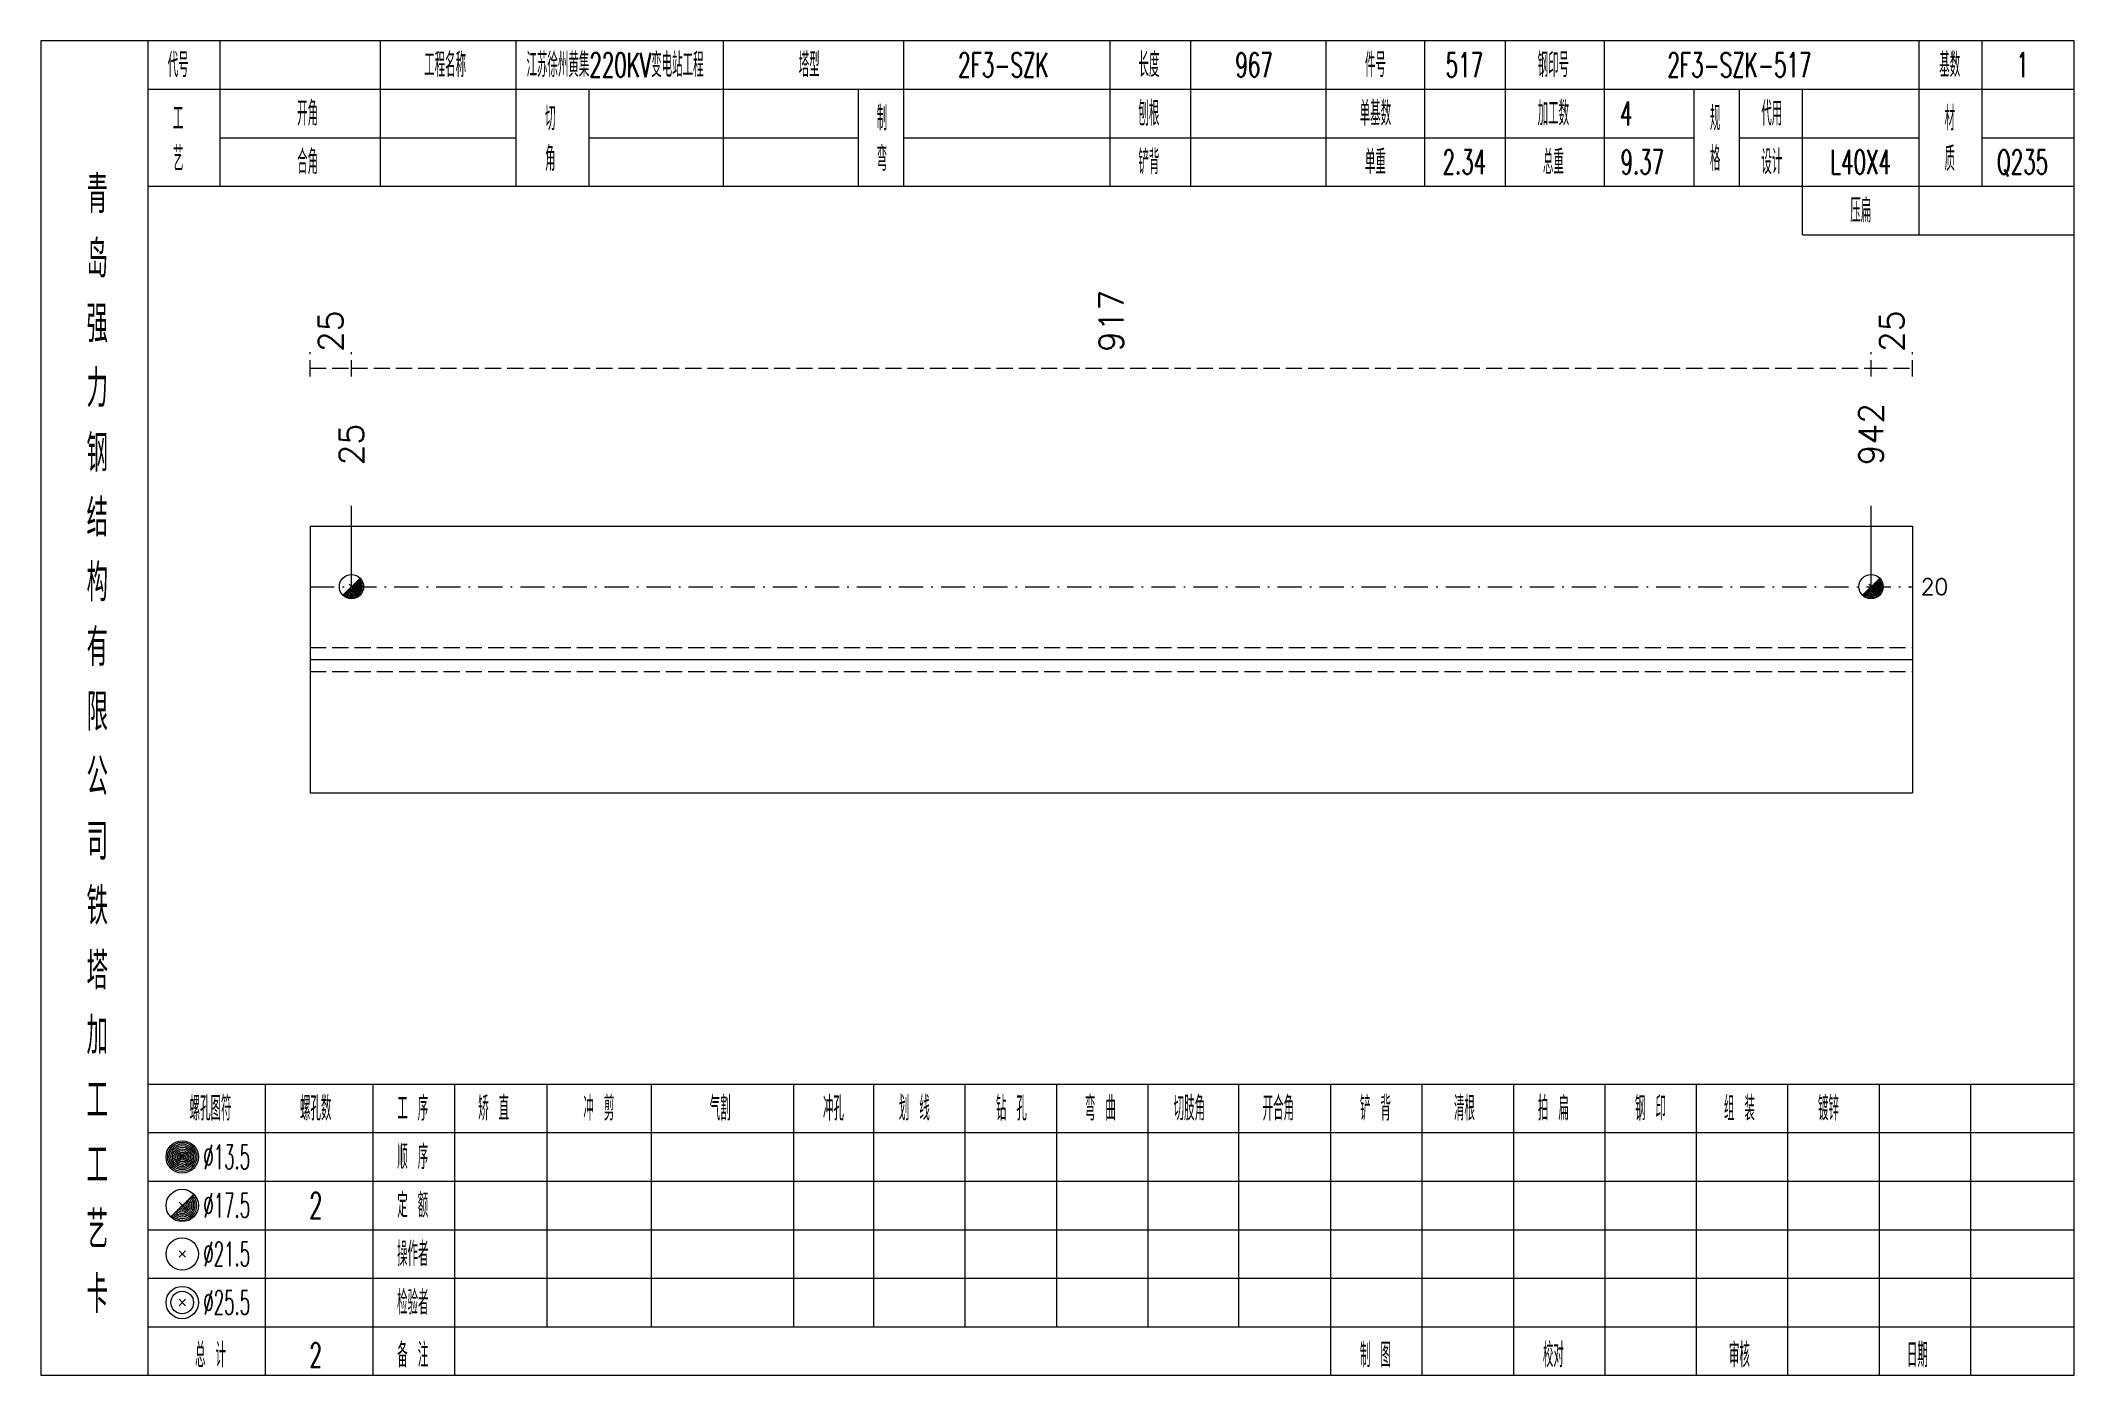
# Model space of a CAD drawing. Extents: x 0 to 4623, y -1159 to 4890.
# Drawn here: x 622.8 to 874.2, y 2250 to 2415 of the extents above; entities that cross this region are included whole.
import ezdxf
from ezdxf.enums import TextEntityAlignment as Align

# ---------------------------------------------------------------- set-up
doc = ezdxf.new("R2010")
doc.units = 0
doc.header["$MEASUREMENT"] = 0
doc.linetypes.add('一点画线', pattern=[5.2, 3, -1, 0.2, -1])
doc.linetypes.add('虚线', pattern=[2.75, 2, -0.75])
doc.layers.get('0').update_dxf_attribs({"linetype": 'CONTINUOUS', "lineweight": 25})
for name, color, linetype, lineweight in [('1', 7, 'CONTINUOUS', 25), ('4', 7, 'CONTINUOUS', 25), ('5', 7, 'CONTINUOUS', 25)]:
    doc.layers.add(name, color=color, linetype=linetype, lineweight=lineweight)
doc.styles.get("Standard").update_dxf_attribs({"font": 'simplex.shx', "width": 0.7, "height": 3, "bigfont": 'gbhzfs.shx'})

msp = doc.modelspace()

# ---------------------------------------------------------------- texts
at = {"color": 8, "linetype": 'Continuous', "lineweight": 9}
for s, p in [('917', (755.15, 2376.5)), ('25', (658.661, 2376.5)), ('25', (851.639, 2376.5))]:
    msp.add_text(s, height=3, rotation=90, dxfattribs=at).set_placement(p, align=Align.MIDDLE_LEFT)
at = {"color": 7, "linetype": 'Continuous', "lineweight": 13}
for s, p in [('942', (849.078, 2362.5)), ('25', (661.222, 2362.5))]:
    msp.add_text(s, height=3, rotation=90, dxfattribs=at).set_placement(p, align=Align.MIDDLE_LEFT)
msp.add_text('20', height=2, dxfattribs=at).set_placement((855.2, 2347.5), align=Align.MIDDLE_LEFT)
at = {"layer": '4', "color": 1, "linetype": 'Continuous', "lineweight": 13}
for s, height, width, p in [('代号', 3, 0.6, (639.8, 2412)), ('工程名称', 3, 0.6, (672.8, 2412)), ('江苏徐州黄集220KV变电站工程', 3, 0.6, (693.8, 2412)), ('塔型', 3, 0.6, (717.8, 2412)), ('2F3-SZK', 3, 0.6, (741.8, 2412)), ('长度', 3, 0.6, (759.8, 2412)), ('967', 3, 0.6, (772.8, 2412)), ('件号', 3, 0.6, (787.8, 2412)), ('517', 3, 0.6, (798.8, 2412)), ('钢印号', 3, 0.6, (809.8, 2412)), ('2F3-SZK-517', 3, 0.6, (832.8, 2412)), ('基数', 3, 0.6, (858.8, 2412)), ('1', 3, 0.6, (867.8, 2412)), ('工', 3, 0.6, (639.8, 2405.4)), ('开角', 3, 0.6, (655.8, 2406)), ('切', 3, 0.6, (685.8, 2405.4)), ('制', 3, 0.6, (726.8, 2405.4)), ('刨根', 3, 0.6, (759.8, 2406)), ('单基数', 3, 0.6, (787.8, 2406)), ('加工数', 3, 0.6, (809.8, 2406)), ('4', 3, 0.6, (818.8, 2406)), ('规', 3, 0.6, (829.8, 2405.4)), ('代用', 3, 0.6, (836.8, 2406)), ('材', 3, 0.6, (858.8, 2405.4)), ('艺', 3, 0.6, (639.8, 2400.4)), ('合角', 3, 0.6, (655.8, 2400)), ('角', 3, 0.6, (685.8, 2400.4)), ('弯', 3, 0.6, (726.8, 2400.4)), ('铲背', 3, 0.6, (759.8, 2400)), ('单重', 3, 0.6, (787.8, 2400)), ('2.34', 3, 0.6, (798.8, 2400)), ('总重', 3, 0.6, (809.8, 2400)), ('9.37', 3, 0.6, (820.8, 2400)), ('格', 3, 0.6, (829.8, 2400.4)), ('设计', 3, 0.6, (836.8, 2400)), ('L40X4', 3, 0.6, (847.8, 2400)), ('质', 3, 0.6, (858.8, 2400.4)), ('Q235', 3, 0.6, (867.8, 2400)), ('青', 4.6, 0.8, (629.8, 2396)), ('压扁', 3, 0.6, (847.8, 2394)), ('岛', 4.6, 0.8, (629.8, 2388)), ('强', 4.6, 0.8, (629.8, 2380)), ('力', 4.6, 0.8, (629.8, 2372)), ('钢', 4.6, 0.8, (629.8, 2364)), ('结', 4.6, 0.8, (629.8, 2356)), ('构', 4.6, 0.8, (629.8, 2348)), ('有', 4.6, 0.8, (629.8, 2340)), ('限', 4.6, 0.8, (629.8, 2332)), ('公', 4.6, 0.8, (629.8, 2324)), ('司', 4.6, 0.8, (629.8, 2316)), ('铁', 4.6, 0.8, (629.8, 2308)), ('塔', 4.6, 0.8, (629.8, 2300)), ('加', 4.6, 0.8, (629.8, 2292)), ('工', 4.6, 0.8, (629.8, 2284)), ('螺孔图符', 3, 0.6, (643.8, 2283)), ('螺孔数', 3, 0.6, (656.8, 2283)), ('工 序', 3, 0.6, (668.8, 2283)), ('矫 直', 3, 0.6, (678.8, 2283)), ('冲 剪', 3, 0.6, (691.8, 2283)), ('气割', 3, 0.6, (706.8, 2283)), ('冲孔', 3, 0.6, (720.8, 2283)), ('划 线', 3, 0.6, (730.8, 2283)), ('钻 孔', 3, 0.6, (742.8, 2283)), ('弯 曲', 3, 0.6, (753.8, 2283)), ('切肢角', 3, 0.6, (764.8, 2283)), ('开合角', 3, 0.6, (775.8, 2283)), ('铲 背', 3, 0.6, (787.8, 2283)), ('清根', 3, 0.6, (798.8, 2283)), ('拍 扁', 3, 0.6, (809.8, 2283)), ('钢 印', 3, 0.6, (821.8, 2283)), ('组 装', 3, 0.6, (832.8, 2283)), ('镀锌', 3, 0.6, (843.8, 2283)), ('工', 4.6, 0.8, (629.8, 2276)), ('%%C13.5', 3, 0.5, (645.8, 2277)), ('顺 序', 3, 0.6, (668.8, 2277)), ('定 额', 3, 0.6, (668.8, 2271)), ('艺', 4.6, 0.8, (629.8, 2268)), ('%%C17.5', 3, 0.5, (645.8, 2271)), ('2', 3.2, 0.6, (656.8, 2271)), ('%%C21.5', 3, 0.5, (645.8, 2265)), ('操作者', 3, 0.6, (668.8, 2265)), ('卡', 4.6, 0.8, (629.8, 2260)), ('%%C25.5', 3, 0.5, (645.8, 2259)), ('检验者', 3, 0.6, (668.8, 2259)), ('总 计', 3, 0.6, (643.8, 2252.5)), ('2', 3, 0.6, (656.8, 2252.5)), ('备 注', 3, 0.6, (668.8, 2252.5)), ('制 图', 3, 0.6, (787.8, 2252.5)), ('校对', 3, 0.6, (809.8, 2252.5)), ('审核', 3, 0.6, (832.8, 2252.5)), ('日期', 3, 0.6, (854.8, 2252.5))]:
    msp.add_text(s, height=height, dxfattribs=dict(at, width=width)).set_placement(p, align=Align.MIDDLE_CENTER)

# ---------------------------------------------------------------- blocks, each defined once
blk = doc.blocks.new('孔17.5')
at = {"layer": '5', "color": 7, "linetype": 'Continuous', "lineweight": 13}
for p, q in [((-0.707, -0.707), (0.707, 0.707)), ((-0.2, 0.2), (0.2, -0.2))]:
    blk.add_line(p, q, dxfattribs=at)
blk.add_circle((0, 0), 1, dxfattribs=at)
for radius in [0.9, 0.8, 0.7, 0.6, 0.5, 0.4, 0.3, 0.2, 0.1]:
    blk.add_arc((0, 0), radius, 225, 45, dxfattribs=at)

# ---------------------------------------------------------------- linework, layer by layer
at = {"color": 8, "linetype": '虚线', "lineweight": 9}
for p, q in [((656.1, 2373.5), (656.1, 2376.5)), ((661.222, 2373.5), (661.222, 2376.5)), ((661.222, 2373.5), (661.222, 2376.5)), ((849.078, 2373.5), (849.078, 2376.5)), ((849.078, 2373.5), (849.078, 2376.5)), ((854.2, 2373.5), (854.2, 2376.5)), ((656.1, 2374.5), (661.222, 2374.5)), ((661.222, 2374.5), (849.078, 2374.5)), ((849.078, 2374.5), (854.2, 2374.5))]:
    msp.add_line(p, q, dxfattribs=at)
at = {"color": 7, "linetype": 'Continuous', "lineweight": 13}
for p, q in [((661.222, 2347.5), (661.222, 2357.5)), ((849.078, 2347.5), (849.078, 2357.5))]:
    msp.add_line(p, q, dxfattribs=at)
at = {"color": 7, "linetype": 'Continuous', "lineweight": 18}
for p, q in [((656.1, 2355), (656.1, 2322)), ((656.1, 2355), (854.2, 2355)), ((854.2, 2355), (854.2, 2322)), ((656.1, 2338.5), (854.2, 2338.5))]:
    msp.add_line(p, q, dxfattribs=at)
at = {"color": 3, "linetype": '一点画线', "lineweight": 13}
msp.add_line((656.1, 2347.5), (854.2, 2347.5), dxfattribs=at)
at = {"color": 1, "linetype": '虚线', "lineweight": 18}
for p, q in [((656.1, 2340), (854.2, 2340)), ((656.1, 2337), (854.2, 2337))]:
    msp.add_line(p, q, dxfattribs=at)
at = {"layer": '1', "color": 7, "linetype": 'Continuous', "lineweight": 18}
msp.add_line((656.1, 2322), (854.2, 2322), dxfattribs=at)
at = {"layer": '4', "color": 1, "linetype": 'Continuous', "lineweight": 18}
for p, q in [((636.1, 2250), (636.1, 2415)), ((645, 2397), (645, 2415)), ((664.8, 2397), (664.8, 2415)), ((681.6, 2397), (681.6, 2415)), ((707.2, 2397), (707.2, 2415)), ((729.5, 2397), (729.5, 2415)), ((755, 2397), (755, 2415)), ((765, 2397), (765, 2415)), ((781.7, 2397), (781.7, 2415)), ((793.9, 2397), (793.9, 2415)), ((803.9, 2397), (803.9, 2415)), ((816.1, 2397), (816.1, 2415)), ((855, 2391), (855, 2415)), ((862.8, 2397), (862.8, 2415)), ((636.1, 2409), (874.2, 2409)), ((690.6, 2397), (690.6, 2409)), ((723.9, 2397), (723.9, 2409)), ((827.2, 2397), (827.2, 2409)), ((832.8, 2397), (832.8, 2409)), ((840.6, 2391), (840.6, 2409)), ((645, 2403), (681.6, 2403)), ((690.6, 2403), (723.9, 2403)), ((729.5, 2403), (827.2, 2403)), ((832.8, 2403), (855, 2403)), ((862.8, 2403), (874.2, 2403)), ((636.1, 2397), (874.2, 2397)), ((840.6, 2391), (874.2, 2391)), ((636.1, 2286), (874.2, 2286)), ((650.6, 2250), (650.6, 2286)), ((663.9, 2250), (663.9, 2286)), ((674, 2250), (674, 2286)), ((685.4, 2256), (685.4, 2286)), ((698.3, 2256), (698.3, 2286)), ((715.9, 2256), (715.9, 2286)), ((725.8, 2256), (725.8, 2286)), ((737.1, 2256), (737.1, 2286)), ((748.4, 2256), (748.4, 2286)), ((759.7, 2256), (759.7, 2286)), ((770.9, 2256), (770.9, 2286)), ((782.3, 2256), (782.3, 2286)), ((793.6, 2256), (793.6, 2286)), ((804.9, 2256), (804.9, 2286)), ((816.2, 2256), (816.2, 2286)), ((827.5, 2256), (827.5, 2286)), ((838.8, 2256), (838.8, 2286)), ((850.1, 2256), (850.1, 2286)), ((861.4, 2256), (861.4, 2286)), ((636.1, 2280), (874.2, 2280)), ((636.1, 2274), (874.2, 2274)), ((636.1, 2268), (874.2, 2268)), ((636.1, 2262), (874.2, 2262)), ((636.1, 2256), (874.2, 2256)), ((782.3, 2250), (782.3, 2256)), ((793.6, 2250), (793.6, 2256)), ((804.9, 2250), (804.9, 2256)), ((816.2, 2250), (816.2, 2256)), ((827.5, 2250), (827.5, 2256)), ((838.8, 2250), (838.8, 2256)), ((850.1, 2250), (850.1, 2256)), ((861.4, 2250), (861.4, 2256))]:
    msp.add_line(p, q, dxfattribs=at)
at = {"layer": '4', "color": 7, "linetype": 'Continuous', "lineweight": 13}
for p, q in [((640.1, 2276.8), (640.5, 2277.2)), ((640.5, 2276.8), (640.1, 2277.2)), ((638.886, 2269.586), (641.714, 2272.414)), ((639.9, 2271.4), (640.7, 2270.6)), ((639.9, 2264.6), (640.7, 2265.4)), ((639.9, 2265.4), (640.7, 2264.6)), ((639.9, 2258.6), (640.7, 2259.4)), ((639.9, 2259.4), (640.7, 2258.6))]:
    msp.add_line(p, q, dxfattribs=at)
at = {"layer": '4', "color": 1, "linetype": 'Continuous', "lineweight": 18}
msp.add_lwpolyline([(622.8, 2415), (622.8, 2250), (874.2, 2250), (874.2, 2415)], close=True, dxfattribs=at)
at = {"layer": '4', "color": 7, "linetype": 'Continuous', "lineweight": 13}
for centre, radius in [((640.3, 2277), 2), ((640.3, 2277), 1.8), ((640.3, 2277), 1.6), ((640.3, 2277), 1.4), ((640.3, 2277), 1.2), ((640.3, 2277), 1), ((640.3, 2277), 0.8), ((640.3, 2277), 0.6), ((640.3, 2277), 0.4), ((640.3, 2277), 0.2), ((640.3, 2271), 2), ((640.3, 2265), 2), ((640.3, 2259), 2), ((640.3, 2259), 1.4)]:
    msp.add_circle(centre, radius, dxfattribs=at)
for radius in [1.8, 1.6, 1.4, 1.2, 1, 0.8, 0.6, 0.4, 0.2]:
    msp.add_arc((640.3, 2271), radius, 225, 45, dxfattribs=at)

# ---------------------------------------------------------------- block references
at = {"color": 7, "linetype": 'Continuous', "lineweight": 13, "xscale": 1.5, "yscale": 1.5, "zscale": 1.5}
for p in [(661.222, 2347.5), (849.078, 2347.5)]:
    msp.add_blockref('孔17.5', p, dxfattribs=at)

msp.set_redraw_order([(e.dxf.handle, doc.entitydb.next_handle()) for e in msp.query("TEXT MTEXT ATTDEF DIMENSION ARC_DIMENSION")])  # texts and dimensions are drawn at this point

doc.saveas('drawing.dxf')
